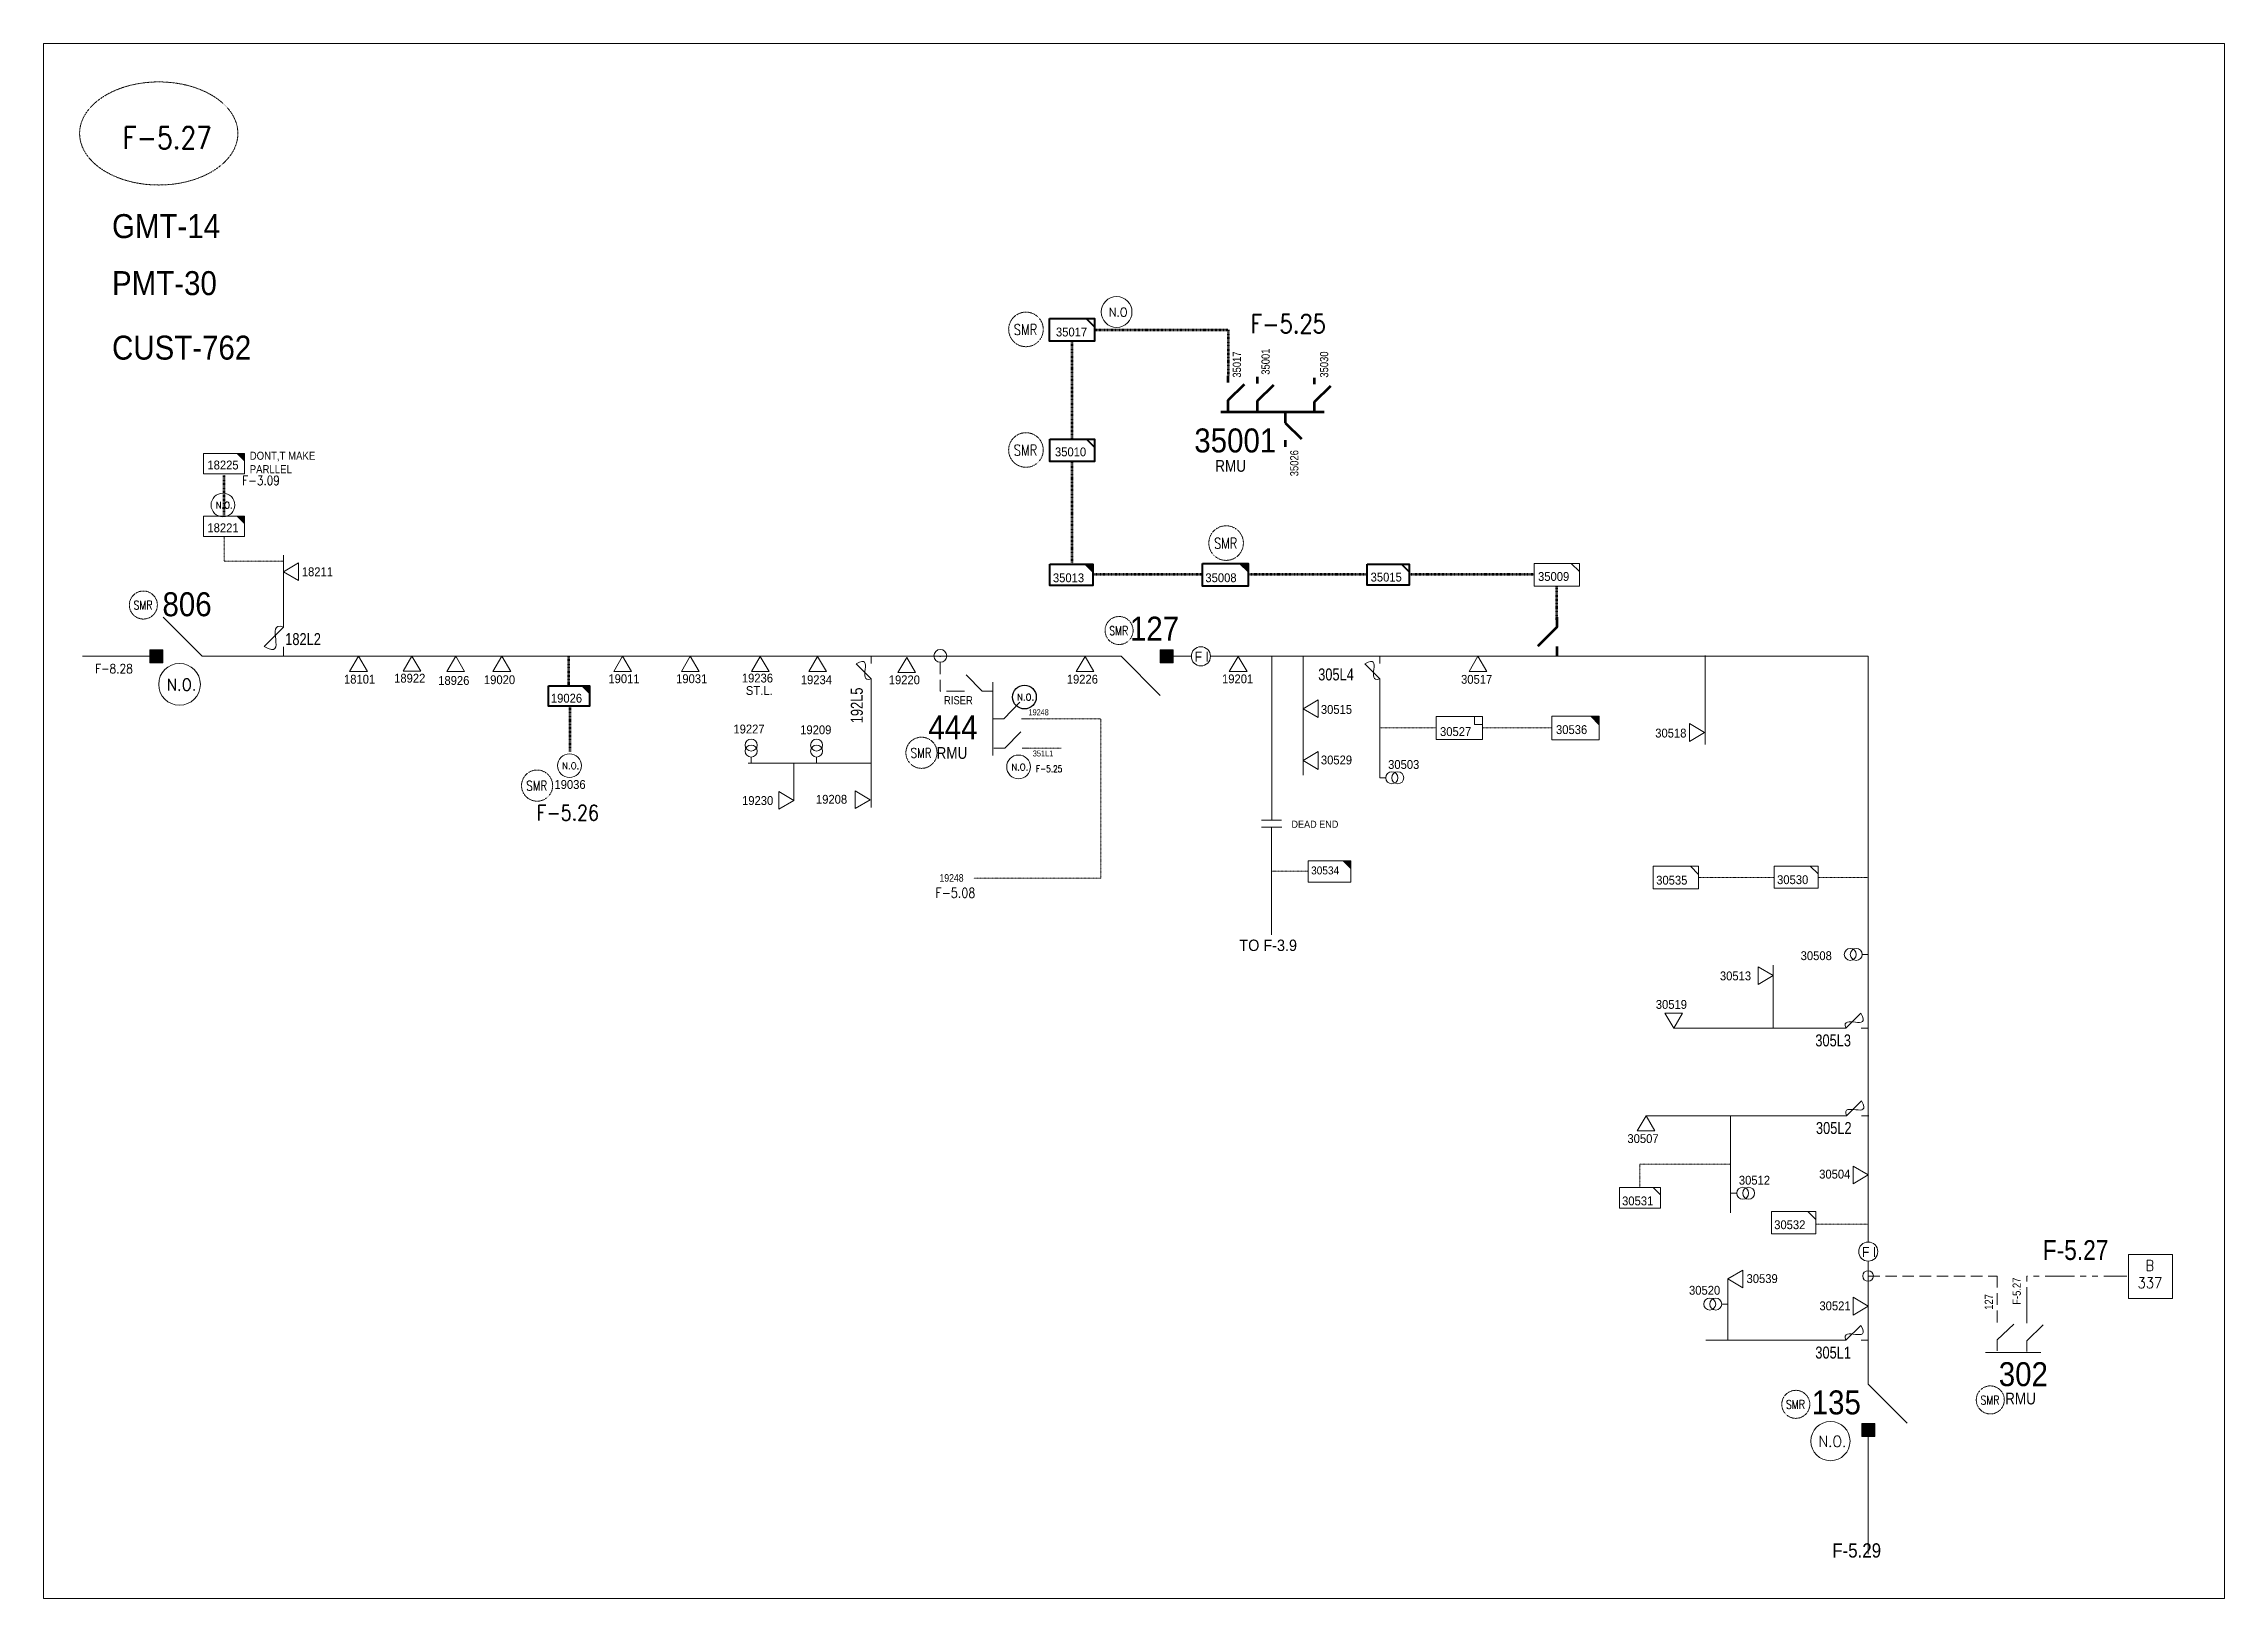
# Model space of a CAD drawing. Header units: metres. Extents: x 65984 to 144644, y -19036 to 23726.
# Drawn here: x 103083 to 103993, y -3917 to -3269 of the extents above; entities that cross this region are included whole.
import ezdxf
from ezdxf.enums import TextEntityAlignment as Align

# ---------------------------------------------------------------- set-up
doc = ezdxf.new("R2010")
doc.units = ezdxf.units.M
doc.header["$MEASUREMENT"] = 0
for name, pattern in [('( Phantom )', [2.5, 1.25, -0.25, 0.25, -0.25, 0.25, -0.25]), ('DGN Style 3', [0.013877, 0, -0.013877]), ('HIDDEN2', [2381.25, 1587.5, -793.75])]:
    doc.linetypes.add(name, pattern=pattern)
doc.layers.get('0').update_dxf_attribs({"color": 95, "lineweight": 40})
for name, color, linetype, lineweight in [('ABS', 7, 'Continuous', 40), ('ABS NUMBER', 112, 'Continuous', 30), ('d_eos', 111, 'Continuous', 40), ('d_eos no', 121, 'Continuous', 40), ('d_fco', 5, 'Continuous', 40), ('d_fco text', 95, 'Continuous', 40), ('d_oh branch', 94, 'Continuous', 40), ('d_switch', 95, 'Continuous', 40), ('d_tf', 1, 'Continuous', 40), ('d_tf no', 6, 'Continuous', 40), ('d_tf_200', 1, 'Continuous', 40), ('d_ug cable', 95, 'Continuous', 40), ('d_ug main line', 95, 'Continuous', 40), ('EARTH FAULT INDICATOR', 95, 'Continuous', 40), ('FDR  1  05', 172, 'Continuous', 40), ('fedr no', 95, 'Continuous', 40), ('GRID STATION  04', 7, 'Continuous', 40), ('GRID STATION 01', 7, 'Continuous', 40), ('Level 37', 7, 'Continuous', 0), ('O H MAIN FEEDER', 4, 'Continuous', 100), ('SW N O', 114, 'Continuous', 30)]:
    doc.layers.add(name, color=color, linetype=linetype, lineweight=lineweight)
doc.styles.add('NASKHF', font='naskhf.shx', dxfattribs={"height": 8})
doc.styles.add('Style-Andalus', font='andlso.ttf')
doc.styles.add('Style-Arial', font='arial.ttf')
doc.styles.add('Style-ENGINEERING', font='ENGINEERING.shx')
doc.styles.add('Style-msdefault', font='msdefault.shx')
doc.styles.add('Style-STANDARD', font='STANDARD.shx')

msp = doc.modelspace()

# ---------------------------------------------------------------- texts
at = {"layer": 'ABS NUMBER', "color": 7, "lineweight": 13, "style": 'Style-Arial', "width": 0.88}
for s, p in [('GMT-14', (103111.27, -3350.07)), ('PMT-30', (103111.27, -3373.85)), ('CUST-762', (103111.27, -3400.76))]:
    msp.add_text(s, height=10, dxfattribs=at).set_placement(p)
at = {"layer": 'ABS NUMBER', "color": 2, "lineweight": 13, "style": 'Style-Arial', "width": 0.88}
msp.add_text('806', height=10, dxfattribs=at).set_placement((103152.82, -3497.8), align=Align.TOP_RIGHT)
msp.add_text('127', height=10, dxfattribs=at).set_placement((103556.5, -3517.97), align=Align.RIGHT)
at = {"layer": 'ABS NUMBER', "color": 2, "lineweight": 13, "insert": (103840.97, -3840.86), "char_height": 10, "attachment_point": 9, "style": 'NASKHF'}
msp.add_mtext('\\fArial|b0|i0|c178178|p39;\\H1x;\\W0.88;135\\P', dxfattribs=at)
at = {"layer": 'd_eos no', "color": 7, "linetype": 'Continuous', "lineweight": 140, "style": 'Style-Arial', "width": 0.88}
msp.add_text('35001', height=10, dxfattribs=at).set_placement((103562.85, -3429.47), align=Align.TOP_LEFT)
at = {"layer": 'd_eos no', "color": 2, "linetype": 'Continuous', "lineweight": 13, "style": 'Style-Arial', "width": 0.88}
msp.add_text('444', height=10, dxfattribs=at).set_placement((103451.91, -3549.15), align=Align.TOP_LEFT)
msp.add_text('302', height=10, dxfattribs=at).set_placement((103898.52, -3828.94))
at = {"layer": 'd_fco text', "color": 13, "linetype": 'Continuous', "lineweight": 13, "style": 'Style-msdefault', "width": 0.8}
msp.add_text('182L2', height=5, dxfattribs=at).set_placement((103183.53, -3519.83))
at = {"layer": 'd_fco text', "color": 11, "linetype": 'Continuous', "lineweight": 13, "style": 'Style-msdefault', "width": 0.8}
for s, p in [('305L4', (103614.54, -3529.56)), ('305L3', (103821.98, -3682.21)), ('305L2', (103822.23, -3718.76)), ('305L1', (103821.98, -3812.43))]:
    msp.add_text(s, height=5, dxfattribs=at).set_placement(p, align=Align.TOP_LEFT)
msp.add_text('192L5', height=5, rotation=90, dxfattribs=at).set_placement((103419.53, -3552.42), align=Align.TOP_LEFT)
at = {"layer": 'd_switch', "color": 7, "linetype": 'Continuous', "lineweight": 30, "style": 'Style-ENGINEERING', "width": 0.857143}
for s, p in [('35017', (103582.32, -3408.28)), ('35001', (103594.29, -3407.07)), ('35030', (103618.73, -3408.28)), ('35026', (103606.28, -3449.42))]:
    msp.add_text(s, height=3.43, rotation=90.00037, dxfattribs=at).set_placement(p)
at = {"layer": 'd_switch', "color": 7, "linetype": 'Continuous', "lineweight": 13, "style": 'Style-ENGINEERING', "width": 0.857143}
msp.add_text('RISER', height=3.43, rotation=0.00037, dxfattribs=at).set_placement((103458.41, -3544.55))
at = {"layer": 'd_switch', "color": 7, "linetype": 'Continuous', "lineweight": 13, "ltscale": 0.829962, "style": 'Style-ENGINEERING', "width": 0.857143}
msp.add_text('19248', height=2.555, rotation=0.00037, dxfattribs=at).set_placement((103493.69, -3549.12))
at = {"layer": 'd_switch', "color": 7, "linetype": 'Continuous', "lineweight": 13, "ltscale": 0.813931, "style": 'Style-ENGINEERING', "width": 0.857143}
msp.add_text('351L1', height=2.473, rotation=0.00037, dxfattribs=at).set_placement((103495.44, -3566.27))
at = {"layer": 'd_switch', "color": 7, "linetype": 'Continuous', "lineweight": 13, "ltscale": 0.960019, "style": 'Style-ENGINEERING', "width": 0.857143}
msp.add_text('19248', height=3.156, rotation=0.00037, dxfattribs=at).set_placement((103456.52, -3618.52))
at = {"layer": 'd_switch', "color": 231, "linetype": 'Continuous', "lineweight": 13, "style": 'Style-msdefault', "width": 0.857143}
msp.add_text('F-5.27', height=8.269, dxfattribs=at).set_placement((103916.88, -3768.03), align=Align.TOP_LEFT)
at = {"layer": 'd_switch', "color": 13, "linetype": 'Continuous', "lineweight": 13, "style": 'Style-ENGINEERING', "width": 0.857143}
for s, p in [('F-5.27', (103904.28, -3783.64)), ('127', (103892.66, -3790.54))]:
    msp.add_text(s, height=3.43, rotation=90.00072, dxfattribs=at).set_placement(p, align=Align.TOP_RIGHT)
at = {"layer": 'd_tf no', "color": 2, "linetype": 'Continuous', "lineweight": 40, "style": 'Style-msdefault', "width": 0.945946}
for s, p in [('35017', (103505.12, -3387.39)), ('35010', (103504.71, -3437.39)), ('35008', (103567.47, -3489.89)), ('19036', (103295.86, -3576.13))]:
    msp.add_text(s, height=3.7, dxfattribs=at).set_placement(p, align=Align.TOP_LEFT)
at = {"layer": 'd_tf no', "color": 5, "linetype": 'Continuous', "lineweight": 13, "style": 'Style-msdefault', "width": 0.945946}
for s, height, p in [('18225', 3.7, (103151.06, -3442.87)), ('30534', 3.33, (103611.58, -3612.15))]:
    msp.add_text(s, height=height, dxfattribs=at).set_placement(p, align=Align.TOP_LEFT)
at = {"layer": 'd_tf no', "color": 13, "linetype": 'Continuous', "lineweight": 13, "style": 'Style-msdefault', "width": 0.945946}
for s, p in [('18221', (103151.06, -3469.05)), ('18211', (103190.45, -3487.4)), ('35009', (103706.28, -3489.36)), ('18101', (103208.05, -3532.2)), ('18922', (103228.97, -3531.79)), ('18926', (103247.36, -3532.73)), ('19020', (103266.44, -3532.42)), ('19011', (103318.36, -3532.01)), ('19031', (103346.62, -3532.01)), ('19236', (103374.06, -3531.73)), ('ST.L.', (103375.73, -3536.93)), ('19234', (103398.66, -3532.43)), ('19220', (103435.35, -3532.47)), ('19226', (103509.63, -3532.2)), ('19201', (103574.41, -3532.06)), ('30515', (103615.65, -3544.82)), ('19227', (103370.53, -3552.99)), ('19209', (103398.4, -3553.31)), ('30527', (103665.38, -3554.06)), ('30536', (103713.77, -3553.24)), ('30529', (103615.66, -3565.9)), ('30503', (103643.72, -3567.78)), ('19230', (103374.14, -3582.82)), ('19208', (103404.98, -3582.3)), ('30535', (103755.58, -3616.04)), ('30530', (103806.02, -3615.83)), ('30508', (103815.85, -3647.53)), ('30513', (103782.16, -3655.97)), ('30507', (103743.57, -3723.83)), ('30512', (103790.07, -3741.19)), ('30531', (103741.34, -3749.82)), ('30532', (103804.81, -3759.75))]:
    msp.add_text(s, height=3.7, dxfattribs=at).set_placement(p, align=Align.TOP_LEFT)
at = {"layer": 'd_tf no', "color": 13, "linetype": 'Continuous', "lineweight": 40, "style": 'Style-msdefault', "width": 0.945946}
for s, p in [('35013', (103503.85, -3489.91)), ('35015', (103636.41, -3489.62)), ('19026', (103294.38, -3540.13))]:
    msp.add_text(s, height=3.7, dxfattribs=at).set_placement(p, align=Align.TOP_LEFT)
at = {"layer": 'd_tf no', "color": 13, "linetype": 'Continuous', "lineweight": 13, "style": 'Style-msdefault', "width": 0.945946}
for s, p in [('30517', (103674.15, -3535.97)), ('30519', (103755.41, -3671.56))]:
    msp.add_text(s, height=3.7, dxfattribs=at).set_placement(p)
msp.add_text('30518', height=3.7, dxfattribs=at).set_placement((103768.19, -3558.38), align=Align.RIGHT)
at = {"layer": 'd_tf no', "color": 3, "linetype": 'Continuous', "lineweight": 13, "style": 'Style-msdefault', "width": 0.945946}
msp.add_text('DEAD END', height=2.997, dxfattribs=at).set_placement((103603.38, -3593.05), align=Align.TOP_LEFT)
at = {"layer": 'd_tf no', "color": 55, "linetype": 'Continuous', "lineweight": 13, "style": 'Style-msdefault', "width": 0.945946}
msp.add_text('TO F-3.9', height=4.754, dxfattribs=at).set_placement((103581.64, -3642.67), align=Align.TOP_LEFT)
at = {"layer": 'd_tf no', "color": 13, "linetype": 'Continuous', "lineweight": 13, "style": 'Style-msdefault', "width": 0.945946}
for s, p in [('30504', (103836.59, -3738.64)), ('30520', (103782.29, -3787.1)), ('30521', (103836.71, -3793.59))]:
    msp.add_text(s, height=3.7, dxfattribs=at).set_placement(p, align=Align.TOP_RIGHT)
at = {"layer": 'd_tf no', "color": 11, "linetype": 'Continuous', "lineweight": 13, "style": 'Style-msdefault', "width": 0.945946}
msp.add_text('30539', height=3.7, dxfattribs=at).set_placement((103793.27, -3782.23), align=Align.TOP_LEFT)
at = {"layer": 'fedr no', "color": 6, "linetype": 'Continuous', "lineweight": 13, "style": 'Style-STANDARD', "width": 0.909091}
msp.add_text('F-5.27', height=9.19, dxfattribs=at).set_placement((103134.29, -3308.21), align=Align.MIDDLE_CENTER)
at = {"layer": 'fedr no', "color": 55, "linetype": 'Continuous', "lineweight": 13, "style": 'Style-STANDARD', "width": 0.909091}
for s, height, p in [('F-5.25', 7.79, (103602, -3385.76)), ('F-5.25', 2.723, (103502.27, -3571.42)), ('F-5.26', 6.406, (103301.43, -3589.76)), ('F-5.08', 4.127, (103463.14, -3623.16))]:
    msp.add_text(s, height=height, dxfattribs=at).set_placement(p, align=Align.MIDDLE_CENTER)
at = {"layer": 'fedr no', "color": 2, "linetype": 'Continuous', "lineweight": 13, "style": 'Style-STANDARD', "width": 0.909091}
for s, p in [('F-3.09', (103173.46, -3451.16)), ('F-8.28', (103112.04, -3529.66))]:
    msp.add_text(s, height=3.869, dxfattribs=at).set_placement(p, align=Align.MIDDLE_CENTER)
at = {"layer": 'GRID STATION  04', "color": 121, "linetype": 'Continuous', "lineweight": 13, "style": 'Style-STANDARD'}
for s, height, p in [('337', 4.409, (103961.58, -3785.86)), ('B', 4.41, (103961.51, -3778.63))]:
    msp.add_text(s, height=height, dxfattribs=at).set_placement(p, align=Align.MIDDLE_CENTER)
at = {"layer": 'GRID STATION 01', "color": 2, "linetype": 'Continuous', "lineweight": 0, "style": 'Style-msdefault', "width": 0.888889}
msp.add_text('F-5.29', height=5.94, dxfattribs=at).set_placement((103829.02, -3894.49), align=Align.TOP_LEFT)
at = {"layer": 'GRID STATION 01', "color": 1, "linetype": 'Continuous', "lineweight": 13, "insert": (103168.72, -3439.16), "char_height": 3.3654, "attachment_point": 1, "style": 'NASKHF'}
msp.add_mtext('\\Fmsdefault;\\H1x;\\W0.888889;DONT,T MAKE\\PPARLLEL', dxfattribs=at)
at = {"layer": 'Level 37', "color": 2, "linetype": 'Continuous', "lineweight": 13, "style": 'Style-STANDARD', "width": 0.854701}
for p in [(103492.43, -3388.23), (103492.43, -3438.52), (103575.95, -3477.36)]:
    msp.add_text('SMR', height=4.494, dxfattribs=at).set_placement(p, align=Align.MIDDLE_CENTER)
at = {"layer": 'Level 37', "color": 7, "linetype": 'Continuous', "lineweight": 100, "style": 'Style-msdefault', "width": 0.86}
msp.add_text('RMU', height=4.9, rotation=0.00037, dxfattribs=at).set_placement((103584.41, -3442.63), align=Align.TOP_RIGHT)
at = {"layer": 'Level 37', "color": 2, "linetype": 'Continuous', "lineweight": 13, "ltscale": 0.81, "style": 'Style-STANDARD', "width": 0.854701}
for p in [(103124.2, -3503.18), (103531.32, -3513.8), (103813.69, -3836.58), (103894.85, -3834.74)]:
    msp.add_text('SMR', height=3.64, dxfattribs=at).set_placement(p, align=Align.MIDDLE_CENTER)
at = {"layer": 'Level 37', "color": 2, "linetype": 'Continuous', "lineweight": 13, "ltscale": 0.9, "style": 'Style-STANDARD', "width": 0.854701}
for p in [(103448.85, -3564.81), (103288.48, -3578.5)]:
    msp.add_text('SMR', height=4.044, dxfattribs=at).set_placement(p, align=Align.MIDDLE_CENTER)
at = {"layer": 'Level 37', "color": 2, "linetype": 'Continuous', "lineweight": 13, "style": 'Style-msdefault', "width": 0.86}
for p in [(103468.13, -3562.37), (103914.01, -3831.65)]:
    msp.add_text('RMU', height=4.9, rotation=0.00037, dxfattribs=at).set_placement(p, align=Align.TOP_RIGHT)

# ---------------------------------------------------------------- blocks, each defined once
blk = doc.blocks.new('TFU_84')
at = {"layer": 'd_tf_200', "color": 13, "linetype": 'Continuous', "lineweight": 13}
blk.add_line((0, 10), (0, 0), dxfattribs=at)
for centre in [(0, 30), (0, 20)]:
    blk.add_circle(centre, 10, dxfattribs=at)
blk = doc.blocks.new('ABS2_1_1')
at = {"color": 0, "linetype": 'ByBlock', "lineweight": -2, "ltscale": 500}
for q in [(-29900, 43500), (0, 0)]:
    blk.add_line((0, 13600), q, dxfattribs=at)
at = {"color": 0, "linetype": 'ByBlock', "lineweight": -2, "ltscale": 500, "flags": 128}
for points in [[(5000, 43600), (-5000, 43600), (-5000, 53600), (5000, 53600)], [(3791, 49653), (3791, 49653), (3791, 49653)]]:
    blk.add_lwpolyline(points, close=True, dxfattribs=at)
at = {"color": 0, "linetype": 'ByBlock', "lineweight": -2, "ltscale": 500}
for points in [[(5000, 43600), (-5000, 43600), (5000, 53600), (-5000, 53600)], [(3791, 49653), (3791, 49653), (3791, 49653)]]:
    blk.add_solid(points, dxfattribs=at)
blk = doc.blocks.new('*U1004')
at = {"layer": 'd_fco', "color": 13, "linetype": 'Continuous', "lineweight": 13}
blk.add_line((-4.6, 4.2), (-10.1, 4.2), dxfattribs=at)
at = {"layer": 'd_fco', "color": 13, "linetype": 'Continuous', "lineweight": 13, "flags": 128}
blk.add_lwpolyline([(13, 4.2), (7.1, 4.2), (-4.4, -7.3)], dxfattribs=at)
at = {"layer": 'd_fco', "color": 13, "linetype": 'Continuous', "lineweight": 13}
blk.add_open_spline([(-4.4, -7.3), (-13, 7.7), (11.6, -7.7), (7.1, 4.2)], degree=3, dxfattribs=at)
blk = doc.blocks.new('*U1005')
at = {"layer": 'SW N O', "color": 3, "lineweight": 13, "ltscale": 0.426762}
blk.add_circle((0, 0), 16.8, dxfattribs=at)
at = {"layer": 'SW N O', "color": 3, "lineweight": 13, "style": 'Style-STANDARD'}
blk.add_text('N.O.', height=9.6, dxfattribs=at).set_placement((1.7, -0.2), align=Align.MIDDLE_CENTER)
blk = doc.blocks.new('TF_8')
at = {"color": 0, "linetype": 'ByBlock', "lineweight": -2}
blk.add_line((6.3, 4.95), (9.9, 1.35), dxfattribs=at)
blk.add_3dface([(-10.1, 4.95), (9.9, 4.95), (9.9, -5.05), (-10.1, -5.05)], dxfattribs=at)
blk = doc.blocks.new('*U1006')
at = {"layer": 'EARTH FAULT INDICATOR', "color": 2, "linetype": 'Continuous', "lineweight": 13}
blk.add_circle((0.02, 0.13), 4, dxfattribs=at)
at = {"layer": 'EARTH FAULT INDICATOR', "color": 2, "lineweight": 13, "style": 'Style-Andalus', "width": 0.9}
blk.add_text('F I', height=4.234, dxfattribs=at).set_placement((-2.61, 2.11), align=Align.TOP_LEFT)
blk = doc.blocks.new('TF3')
at = {"color": 0, "linetype": 'ByBlock', "lineweight": -2}
for p, q in [((11.3, 9), (18.3, 9)), ((18.3, 9), (18.3, 2))]:
    blk.add_line(p, q, dxfattribs=at)
at = {"color": 0, "linetype": 'ByBlock', "lineweight": -2, "flags": 128}
blk.add_lwpolyline([(18.3, 2), (11.3, 2), (11.3, 9)], dxfattribs=at)
at = {"color": 0, "linetype": 'ByBlock', "lineweight": -2}
blk.add_3dface([(-21.7, 9), (18.3, 9), (18.3, -11), (-21.7, -11)], dxfattribs=at)
blk = doc.blocks.new('*U1007')
at = {"layer": 'd_fco', "linetype": 'Continuous', "lineweight": 13}
blk.add_line((4.02, -4.23), (4.02, -8.1), dxfattribs=at)
at = {"layer": 'd_fco', "linetype": 'Continuous', "lineweight": 13, "flags": 128}
blk.add_lwpolyline([(4.01, 8.11), (4.01, 3.95), (-4.01, -4.09)], dxfattribs=at)
blk = doc.blocks.new('exist.us-1000kva')
at = {"color": 0, "linetype": 'ByBlock', "lineweight": -2, "flags": 128}
blk.add_lwpolyline([(40, 12.9), (32.8, 20), (40, 20)], close=True, dxfattribs=at)
at = {"color": 0, "linetype": 'ByBlock', "lineweight": -2, "extrusion": (0, 0, -1)}
blk.add_solid([(-40, 12.9), (-32.8, 20), (-40, 20)], dxfattribs=at)
at = {"color": 0, "linetype": 'ByBlock', "lineweight": -2, "xscale": 2, "yscale": 2}
blk.add_blockref('TF_8', (20.2, 10.1), dxfattribs=at)
blk = doc.blocks.new('*U1008')
at = {"layer": 'SW N O', "color": 3, "lineweight": 13, "ltscale": 0.426762}
blk.add_circle((0, 0), 16.8, dxfattribs=at)
at = {"layer": 'SW N O', "color": 3, "lineweight": 13, "style": 'Style-STANDARD'}
blk.add_text('N.O.', height=9.6, dxfattribs=at).set_placement((1.7, -0.2), align=Align.MIDDLE_CENTER)
blk = doc.blocks.new('*U1009')
at = {"layer": 'SW N O', "color": 3, "lineweight": 13, "ltscale": 0.426762}
blk.add_circle((0, 0), 16.8, dxfattribs=at)
at = {"layer": 'SW N O', "color": 3, "lineweight": 13, "style": 'Style-STANDARD'}
blk.add_text('N.O.', height=9.6, dxfattribs=at).set_placement((1.7, -0.2), align=Align.MIDDLE_CENTER)
blk = doc.blocks.new('*U1349')
at = {"layer": 'd_fco', "color": 13, "linetype": 'Continuous', "lineweight": 100}
blk.add_line((4.02, -4.23), (4.02, -8.1), dxfattribs=at)
at = {"layer": 'd_fco', "color": 13, "linetype": 'Continuous', "lineweight": 100, "flags": 128}
blk.add_lwpolyline([(4.01, 8.11), (4.01, 3.95), (-4.01, -4.09)], dxfattribs=at)
blk = doc.blocks.new('*U965')
at = {"layer": 'SW N O', "color": 3, "ltscale": 0.426762}
blk.add_circle((0, 0), 16.8, dxfattribs=at)
at = {"layer": 'SW N O', "color": 3, "style": 'Style-STANDARD'}
blk.add_text('N.O.', height=9.6, dxfattribs=at).set_placement((1.7, -0.2), align=Align.MIDDLE_CENTER)
blk = doc.blocks.new('TRA1_712')
at = {"layer": 'd_tf', "color": 13, "linetype": 'Continuous', "lineweight": 13, "ltscale": 0.00019715, "extrusion": (0, 0, -1), "flags": 128}
blk.add_lwpolyline([(-10, -17), (0, 0), (10, -17)], close=True, dxfattribs=at)
blk = doc.blocks.new('TRA1_711')
at = {"layer": 'd_tf', "color": 13, "linetype": 'Continuous', "lineweight": 13, "ltscale": 0.00019715, "xscale": 1.000046566207833, "yscale": 1.000046566207833, "zscale": 1.000046566207833, "rotation": 180}
blk.add_blockref('TRA1_712', (0, 0), dxfattribs=at)
blk = doc.blocks.new('TRA1_714')
at = {"layer": 'd_tf', "color": 11, "linetype": 'Continuous', "lineweight": 13, "ltscale": 0.00019715, "flags": 128}
blk.add_lwpolyline([(10, -17), (0, 0), (-10, -17)], close=True, dxfattribs=at)
blk = doc.blocks.new('TRA1_713')
at = {"layer": 'd_tf', "color": 11, "linetype": 'Continuous', "lineweight": 13, "ltscale": 0.00019715, "xscale": 1.000046566207833, "yscale": 1.000046566207833, "zscale": 1.000046566207833, "rotation": 180}
blk.add_blockref('TRA1_714', (0, 0), dxfattribs=at)
blk = doc.blocks.new('*U2429')
at = {"layer": 'FDR  1  05', "color": 13, "linetype": 'Continuous', "lineweight": 13, "flags": 128}
blk.add_lwpolyline([(20, 10), (20, 2.8), (12.8, 10)], close=True, dxfattribs=at)
at = {"layer": 'FDR  1  05', "color": 13, "linetype": 'Continuous', "lineweight": 13, "xscale": 2, "yscale": 2, "zscale": 0.9196281145423708, "rotation": 359.9999999999999}
blk.add_blockref('TF_8', (0.2, 0.1), dxfattribs=at)
blk = doc.blocks.new('TRA1_716')
at = {"layer": 'd_tf', "color": 13, "linetype": 'Continuous', "lineweight": 13, "ltscale": 0.00019707, "flags": 128}
blk.add_lwpolyline([(10, -17), (0, 0), (-10, -17)], close=True, dxfattribs=at)
blk = doc.blocks.new('TRA1_715')
at = {"layer": 'd_tf', "color": 13, "linetype": 'Continuous', "lineweight": 13, "ltscale": 0.00019707, "xscale": 1.000046566207834, "yscale": 1.000046566207834, "zscale": 1.000046566207834, "rotation": 180}
blk.add_blockref('TRA1_716', (0, 0), dxfattribs=at)
blk = doc.blocks.new('TRA1_718')
at = {"layer": 'd_tf', "color": 13, "linetype": 'Continuous', "lineweight": 13, "ltscale": 0.000215867, "extrusion": (0, 0, -1), "flags": 128}
blk.add_lwpolyline([(-10, -17), (0, 0), (10, -17)], close=True, dxfattribs=at)
blk = doc.blocks.new('TRA1_717')
at = {"layer": 'd_tf', "color": 13, "linetype": 'Continuous', "lineweight": 13, "ltscale": 0.000215867, "xscale": 1.000046566207833, "yscale": 1.000046566207833, "zscale": 1.000046566207833, "rotation": 180}
blk.add_blockref('TRA1_718', (0, 0), dxfattribs=at)
blk = doc.blocks.new('TRA1_720')
at = {"layer": 'd_tf', "color": 13, "linetype": 'Continuous', "lineweight": 13, "ltscale": 0.000236361, "flags": 128}
blk.add_lwpolyline([(10, -17), (0, 0), (-10, -17)], close=True, dxfattribs=at)
blk = doc.blocks.new('TRA1_719')
at = {"layer": 'd_tf', "color": 13, "linetype": 'Continuous', "lineweight": 13, "ltscale": 0.000236361, "xscale": 1.000046566207833, "yscale": 1.000046566207833, "zscale": 1.000046566207833, "rotation": 180}
blk.add_blockref('TRA1_720', (0, 0), dxfattribs=at)
blk = doc.blocks.new('*U1430')
at = {"layer": 'SW N O', "color": 3, "lineweight": 13}
blk.add_circle((0, 0), 16.8, dxfattribs=at)
at = {"layer": 'SW N O', "color": 3, "lineweight": 13, "style": 'Style-STANDARD'}
blk.add_text('N.O', height=9.6, dxfattribs=at).set_placement((1.7, -0.2), align=Align.MIDDLE_CENTER)

# ---------------------------------------------------------------- linework, layer by layer
at = {"layer": 'd_eos', "color": 7, "linetype": 'Continuous', "lineweight": 211, "ltscale": 0.625574}
for p, q in [((103576.92, -3410.33), (103576.92, -3407.57)), ((103576.92, -3417.63), (103583.78, -3410.97)), ((103589.22, -3410.7), (103589.22, -3407.93)), ((103589.22, -3417.99), (103596.08, -3411.33)), ((103613.02, -3411.06), (103613.02, -3408.29)), ((103613.02, -3418.35), (103619.88, -3411.69)), ((103576.92, -3422.19), (103576.92, -3417.63)), ((103589.21, -3422.55), (103589.22, -3417.99)), ((103613.02, -3422.91), (103613.02, -3418.35)), ((103573.92, -3422.55), (103617.07, -3422.55)), ((103600.72, -3422.55), (103600.72, -3427.1)), ((103600.72, -3427.1), (103607.58, -3433.76)), ((103600.72, -3434.4), (103600.72, -3437.17))]:
    msp.add_line(p, q, dxfattribs=at)
at = {"layer": 'd_eos', "color": 2, "linetype": 'Continuous', "lineweight": 13, "ltscale": 0.625574}
for p, q in [((103466.99, -3539.06), (103464.22, -3539.06)), ((103474.29, -3539.06), (103467.63, -3532.19)), ((103478.84, -3539.06), (103474.29, -3539.06)), ((103478.84, -3565.86), (103478.84, -3535.26)), ((103483.4, -3550.56), (103490.06, -3543.7)), ((103478.84, -3550.56), (103483.4, -3550.56)), ((103483.76, -3562.86), (103490.42, -3556)), ((103490.69, -3550.56), (103493.46, -3550.56)), ((103479.2, -3562.86), (103483.76, -3562.86)), ((103491.06, -3562.86), (103493.82, -3562.86)), ((103897.89, -3802.38), (103897.89, -3799.62)), ((103897.89, -3809.68), (103904.76, -3803.02)), ((103910.22, -3802.69), (103910.22, -3799.92)), ((103910.22, -3809.98), (103917.08, -3803.32)), ((103897.89, -3814.24), (103897.89, -3809.68)), ((103910.23, -3814.54), (103910.23, -3809.98)), ((103916.01, -3814.9), (103893, -3814.9))]:
    msp.add_line(p, q, dxfattribs=at)
at = {"layer": 'd_oh branch', "color": 13, "linetype": 'Continuous', "lineweight": 13}
for p, q in [((103182.77, -3509.83), (103182.77, -3482.29)), ((103595.14, -3592.91), (103595.14, -3524.51)), ((103608.26, -3524.64), (103608.26, -3574.1)), ((103640.26, -3524.51), (103640.26, -3525.03)), ((103776.05, -3524.18), (103776.05, -3561.25)), ((103428.04, -3537.04), (103428.04, -3587.59)), ((103640.26, -3537.06), (103640.26, -3575.18)), ((103376.73, -3569.07), (103428.04, -3569.07)), ((103395.76, -3584.6), (103395.76, -3569.07)), ((103599.29, -3592.91), (103590.84, -3592.91)), ((103804.4, -3679.6), (103804.4, -3653.39)), ((103831.53, -3679.6), (103762.9, -3679.6)), ((103844.06, -3679.6), (103842.21, -3679.6)), ((103833.67, -3716.15), (103751.37, -3716.15)), ((103786.64, -3756.63), (103786.64, -3716.15)), ((103785.45, -3784.21), (103785.45, -3809.82)), ((103831.64, -3809.82), (103776.33, -3809.82))]:
    msp.add_line(p, q, dxfattribs=at)
at = {"layer": 'd_oh branch', "color": 5, "linetype": 'Continuous', "lineweight": 13, "flags": 128}
for points in [[(103599.38, -3595.84), (103590.89, -3595.84)], [(103595.04, -3640.65), (103595.04, -3595.72)]]:
    msp.add_lwpolyline(points, dxfattribs=at)
at = {"layer": 'd_ug cable', "color": 13, "linetype": 'DGN Style 3', "lineweight": 100}
for p, q in [((103301.92, -3536.8), (103301.92, -3524.42)), ((103302.24, -3545.33), (103302.24, -3564.31))]:
    msp.add_line(p, q, dxfattribs=at)
at = {"layer": 'd_ug cable', "color": 13, "linetype": 'DGN Style 3', "lineweight": 13}
for p, q in [((103663.78, -3554.41), (103640.26, -3554.41)), ((103683.16, -3554.41), (103712.07, -3554.41)), ((103804.8, -3616.83), (103773.23, -3616.83)), ((103844.06, -3616.83), (103823.27, -3616.83))]:
    msp.add_line(p, q, dxfattribs=at)
at = {"layer": 'd_ug cable', "color": 231, "linetype": 'DGN Style 3', "lineweight": 13}
msp.add_line((103493.82, -3562.86), (103507.31, -3562.86), dxfattribs=at)
at = {"layer": 'd_ug cable', "color": 5, "linetype": 'DGN Style 3', "lineweight": 13}
msp.add_line((103610.46, -3614.19), (103595, -3614.19), dxfattribs=at)
at = {"layer": 'd_ug cable', "color": 13, "linetype": 'DGN Style 3', "lineweight": 100, "flags": 128}
for points in [[(103511.85, -3434.01), (103511.85, -3393.03)], [(103521.15, -3388.36), (103576.92, -3388.36), (103576.92, -3407.57)], [(103511.85, -3486.09), (103511.85, -3443.23)], [(103566.32, -3490.43), (103520.54, -3490.43)], [(103634.93, -3490.43), (103585.37, -3490.43)], [(103714.16, -3509.3), (103714.16, -3495.23)]]:
    msp.add_lwpolyline(points, dxfattribs=at)
at = {"layer": 'd_ug cable', "color": 5, "linetype": 'DGN Style 3', "lineweight": 100, "flags": 128}
msp.add_lwpolyline([(103158.1, -3465.59), (103158.1, -3448.92)], dxfattribs=at)
at = {"layer": 'd_ug cable', "color": 13, "linetype": 'DGN Style 3', "lineweight": 13, "flags": 128}
for points in [[(103158.02, -3474.6), (103158.02, -3484.78), (103182.82, -3484.78)], [(103714.16, -3509.3), (103714.16, -3495.23)], [(103493.46, -3550.56), (103523.89, -3550.56), (103523.89, -3617.1), (103470.85, -3617.1)], [(103786.64, -3736.39), (103748.8, -3736.39), (103748.8, -3746.11)], [(103844.18, -3761.3), (103822.24, -3761.3)]]:
    msp.add_lwpolyline(points, dxfattribs=at)
at = {"layer": 'd_ug cable', "color": 11, "linetype": 'DGN Style 3', "lineweight": 100, "flags": 128}
msp.add_lwpolyline([(103704.7, -3490.43), (103652.56, -3490.43)], dxfattribs=at)
at = {"layer": 'd_ug cable', "color": 13, "linetype": 'HIDDEN2', "lineweight": 13, "ltscale": 0.003}
for points in [[(103464.22, -3539.06), (103456.83, -3539.06), (103456.83, -3524.51)], [(103844.06, -3783.04), (103897.89, -3783.04), (103897.89, -3801)]]:
    msp.add_lwpolyline(points, dxfattribs=at)
at = {"layer": 'd_ug cable', "color": 1, "linetype": 'DGN Style 3', "lineweight": 13}
for centre, radius in [((103492.6, -3388.15), 7.22), ((103492.6, -3438.45), 7.22), ((103576.12, -3477.28), 7.22), ((103124.33, -3503.12), 5.85), ((103531.45, -3513.74), 5.85), ((103449, -3564.74), 6.5), ((103288.62, -3578.44), 6.5), ((103813.82, -3836.52), 5.85), ((103894.99, -3834.68), 5.85)]:
    msp.add_circle(centre, radius, dxfattribs=at)
at = {"layer": 'd_ug main line', "color": 13, "linetype": '( Phantom )', "lineweight": 13, "ltscale": 9.8, "flags": 128}
msp.add_lwpolyline([(103910.22, -3799.92), (103910.22, -3783.04), (103951.98, -3783.04)], dxfattribs=at)
at = {"layer": 'fedr no', "color": 82, "linetype": 'DGN Style 3', "lineweight": 13, "true_color": 0x1dc70e}
msp.add_ellipse((103130.75, -3306.42), major_axis=(33.02, 0), ratio=0.651175, dxfattribs=at)
at = {"layer": 'GRID STATION  04', "color": 121, "linetype": 'Continuous', "lineweight": 13, "ltscale": 0.588932, "flags": 128}
msp.add_lwpolyline([(103970.99, -3792.42), (103952.62, -3792.42), (103952.62, -3774.05), (103970.99, -3774.05)], close=True, dxfattribs=at)
at = {"layer": 'O H MAIN FEEDER', "color": 17, "lineweight": 13, "ltscale": 30}
msp.add_line((103130.5, -3524.51), (103098.87, -3524.51), dxfattribs=at)
at = {"layer": 'O H MAIN FEEDER', "color": 13, "lineweight": 13, "ltscale": 0.000258801}
for p, q in [((103526.18, -3524.51), (103156.23, -3524.51)), ((103561.61, -3524.51), (103554.06, -3524.51)), ((103844.06, -3524.51), (103569.61, -3524.51))]:
    msp.add_line(p, q, dxfattribs=at)
at = {"layer": 'O H MAIN FEEDER', "color": 13, "lineweight": 13, "ltscale": 0.488306}
for p, q in [((103844.06, -3768.81), (103844.06, -3524.51)), ((103844.06, -3823.45), (103844.06, -3776.81))]:
    msp.add_line(p, q, dxfattribs=at)
at = {"layer": 'O H MAIN FEEDER', "color": 174, "lineweight": 13, "ltscale": 0.488306}
msp.add_line((103844.06, -3899.04), (103844.06, -3848.73), dxfattribs=at)
at = {"layer": 'O H MAIN FEEDER', "color": 140, "linetype": 'Continuous', "lineweight": 13, "flags": 128}
msp.add_lwpolyline([(103082.71, -3268.95), (103992.66, -3268.95), (103992.66, -3917.45), (103082.71, -3917.45)], close=True, dxfattribs=at)
at = {"layer": 'O H MAIN FEEDER', "color": 13, "lineweight": 13, "ltscale": 0.488306}
for centre, radius in [((103456.87, -3524.32), 2.66), ((103843.98, -3782.98), 2.21)]:
    msp.add_circle(centre, radius, dxfattribs=at)

# ---------------------------------------------------------------- block references
at = {"layer": 'ABS', "color": 2, "linetype": 'Continuous', "lineweight": 13, "ltscale": 0.812883, "xscale": 0.0005446322480400586, "zscale": 0.000360672857092237}
for p, yscale, rotation in [((103156.23, -3524.51), -0.000544632248040059, 270.0000071993246), ((103524.9, -3524.51), -0.000544632248040059, 90.0000071991901), ((103844.06, -3820.75), 0.0005446322480400586, 179.9999928008099)]:
    msp.add_blockref('ABS2_1_1', p, dxfattribs=dict(at, yscale=yscale, rotation=rotation))
at = {"layer": 'd_fco', "color": 13, "linetype": 'Continuous', "lineweight": 13, "extrusion": (0, 0, -1), "xscale": 0.7, "yscale": 0.7, "zscale": 0.7, "rotation": 90.00000000060014}
msp.add_blockref('*U1004', (-103179.83, -3517.32), dxfattribs=at)
at = {"layer": 'd_fco', "linetype": 'Continuous', "lineweight": 13}
msp.add_blockref('*U1007', (103710.14, -3516.25), dxfattribs=at)
at = {"layer": 'd_fco', "color": 13, "linetype": 'Continuous', "lineweight": 100}
msp.add_blockref('*U1349', (103710.14, -3516.25), dxfattribs=at)
at = {"layer": 'd_fco', "color": 13, "linetype": 'Continuous', "lineweight": 13, "xscale": 0.5414525797074481, "yscale": 0.5414525797074481, "zscale": 0.5414525797074481}
for p, rotation in [((103425.75, -3529.99), 269.9644578622517), ((103637.98, -3529.99), 269.9644578622517), ((103838.58, -3677.32), 179.9644578622516), ((103838.82, -3713.87), 179.9644578622516), ((103838.58, -3807.53), 179.9644578622516)]:
    msp.add_blockref('*U1004', p, dxfattribs=dict(at, rotation=rotation))
at = {"layer": 'd_tf', "color": 13, "linetype": 'Continuous', "lineweight": 13, "ltscale": 0.000236361, "xscale": 0.37, "yscale": 0.37, "zscale": 0.37}
for p, rotation in [((103182.78, -3489.23), 269.9999999999999), ((103236.41, -3524.46), 180), ((103254.68, -3524.51), 180)]:
    msp.add_blockref('TRA1_719', p, dxfattribs=dict(at, rotation=rotation))
at = {"layer": 'd_tf', "color": 13, "linetype": 'Continuous', "lineweight": 13, "ltscale": 0.000236361, "extrusion": (0, 0, -1), "xscale": 0.37, "yscale": 0.37, "zscale": 0.37, "rotation": 180}
msp.add_blockref('TRA1_719', (-103214.1, -3524.51), dxfattribs=at)
at = {"layer": 'd_tf', "color": 13, "linetype": 'Continuous', "lineweight": 13, "ltscale": 0.000215867, "extrusion": (0, 0, -1), "xscale": 0.37, "yscale": 0.37, "zscale": 0.37, "rotation": 179.9999999999999}
for p in [(-103273.92, -3524.51), (-103324.29, -3524.51), (-103352.55, -3524.51)]:
    msp.add_blockref('TRA1_717', p, dxfattribs=at)
at = {"layer": 'd_tf', "color": 13, "linetype": 'Continuous', "lineweight": 13, "ltscale": 0.00019715, "extrusion": (0, 0, -1), "xscale": 0.37, "yscale": 0.37, "zscale": 0.37}
for p, rotation in [((-103381.76, -3524.55), 180), ((-103405.68, -3524.55), 180), ((-103442.85, -3524.97), 180), ((-103775.72, -3556.3), 269.9999999998566), ((-103804.35, -3657.69), 269.9999999999999), ((-103844.02, -3740.85), 269.9999999999999), ((-103844.01, -3795.56), 269.9999999999999)]:
    msp.add_blockref('TRA1_711', p, dxfattribs=dict(at, rotation=rotation))
at = {"layer": 'd_tf', "color": 13, "linetype": 'Continuous', "lineweight": 13, "ltscale": 0.00019715, "xscale": 0.37, "yscale": 0.37, "zscale": 0.37}
for p, rotation in [((103517.26, -3524.52), 180), ((103581.16, -3524.53), 180), ((103681.17, -3524.5), 180.0000000000001), ((103608.23, -3546.36), 269.9999999999999), ((103608.25, -3567.98), 269.9999999999999), ((103762.9, -3679.59), 359.9999999999999), ((103751.37, -3716.16), 179.9999999999999)]:
    msp.add_blockref('TRA1_711', p, dxfattribs=dict(at, rotation=rotation))
at = {"layer": 'd_tf', "color": 13, "linetype": 'Continuous', "lineweight": 13, "ltscale": 0.00019707, "xscale": 0.37, "yscale": 0.37, "zscale": 0.37, "rotation": 89.99999999999997}
for p in [(103395.77, -3584.6), (103427.62, -3584.35)]:
    msp.add_blockref('TRA1_715', p, dxfattribs=at)
at = {"layer": 'd_tf', "color": 11, "linetype": 'Continuous', "lineweight": 13, "ltscale": 0.00019715, "xscale": 0.37, "yscale": 0.37, "zscale": 0.37, "rotation": 269.9999999999999}
msp.add_blockref('TRA1_713', (103785.46, -3784.21), dxfattribs=at)
at = {"layer": 'd_tf_200', "color": 13, "linetype": 'Continuous', "lineweight": 13, "xscale": 0.25, "yscale": 0.25, "zscale": 0.25}
for p, rotation in [((103377.94, -3569.02), 359.9999999999999), ((103405.24, -3569.02), 359.9999999999999), ((103640.26, -3575.18), 269.9999999999998), ((103785.4, -3794.7), 89.9999999999999)]:
    msp.add_blockref('TFU_84', p, dxfattribs=dict(at, rotation=rotation))
at = {"layer": 'd_tf_200', "color": 13, "linetype": 'Continuous', "lineweight": 13, "extrusion": (0, 0, -1), "xscale": 0.25, "yscale": 0.25, "zscale": 0.25}
for p, rotation in [((-103844.06, -3648.84), 269.9999999999998), ((-103786.66, -3748.46), 89.9999999999999)]:
    msp.add_blockref('TFU_84', p, dxfattribs=dict(at, rotation=rotation))
at = {"layer": 'EARTH FAULT INDICATOR', "color": 2, "linetype": 'Continuous', "lineweight": 13}
for p in [(103565.59, -3524.64), (103844.04, -3772.94)]:
    msp.add_blockref('*U1006', p, dxfattribs=at)
at = {"layer": 'FDR  1  05', "color": 2, "linetype": 'Continuous', "lineweight": 40, "zscale": 0.4267622666565712, "rotation": 359.9999999999999}
for name, p, xscale, yscale in [('TF_8', (103511.87, -3388.29), 0.9379141208764231, 0.9379141208764231), ('TF_8', (103511.99, -3438.56), 0.9351177447833947, 0.9351177447833947), ('exist.us-1000kva', (103566.32, -3495.21), 0.4740309334009019, 0.4740309334009019)]:
    msp.add_blockref(name, p, dxfattribs=dict(at, xscale=xscale, yscale=yscale))
at = {"layer": 'FDR  1  05', "color": 5, "linetype": 'Continuous', "lineweight": 13, "rotation": 359.9999999999999}
for p, xscale, yscale, zscale in [((103149.49, -3448.43), 0.4267622666565712, 0.4267622666565712, 0.4267622666565712), ((103610.34, -3618.73), 0.4443300523143904, 0.4443300523143904, 0.3840860399909141)]:
    msp.add_blockref('exist.us-1000kva', p, dxfattribs=dict(at, xscale=xscale, yscale=yscale, zscale=zscale))
at = {"layer": 'FDR  1  05', "color": 13, "linetype": 'Continuous', "lineweight": 13, "rotation": 359.9999999999999}
for name, p, xscale, yscale, zscale in [('exist.us-1000kva', (103149.49, -3474.6), 0.4267622666565712, 0.4267622666565712, 0.4267622666565712), ('TF_8', (103714.16, -3490.43), 0.9466329219772023, 0.9466329219772023, 0.4267622666565712), ('TF3', (103674.29, -3553.92), 0.4844893845717407, 0.4844893845717407, 0.1300771388769227), ('exist.us-1000kva', (103712.07, -3559.34), 0.4937000581271004, 0.4937000581271004, 0.4267622666565712), ('TF_8', (103763.86, -3616.78), 0.9472066521444371, 0.9472066521444371, 0.4267622666565712), ('TF_8', (103814.05, -3616.53), 0.9153118529563935, 0.9153118529563935, 0.4267622666565712), ('TF_8', (103748.88, -3750.34), 0.8535245333131425, 0.8535245333131425, 0.4267622666565712)]:
    msp.add_blockref(name, p, dxfattribs=dict(at, xscale=xscale, yscale=yscale, zscale=zscale))
at = {"layer": 'FDR  1  05', "color": 13, "linetype": 'Continuous', "lineweight": 40, "zscale": 0.4267622666565712, "rotation": 359.9999999999999}
for name, p, xscale, yscale in [('exist.us-1000kva', (103502.59, -3495.04), 0.4473497461054407, 0.4473497461054407), ('TF_8', (103643.79, -3490.43), 0.8770306770779912, 0.8770306770779912), ('exist.us-1000kva', (103293.38, -3545.33), 0.4267622666565712, 0.4267622666565712)]:
    msp.add_blockref(name, p, dxfattribs=dict(at, xscale=xscale, yscale=yscale))
at = {"layer": 'FDR  1  05', "color": 13, "linetype": 'Continuous', "lineweight": 13, "xscale": 0.4640596126934837, "yscale": 0.4640596126934837, "zscale": 0.4640596126934837}
msp.add_blockref('*U2429', (103812.96, -3760.72), dxfattribs=at)
at = {"layer": 'SW N O', "color": 3, "lineweight": 13}
for name, p, xscale, yscale, zscale in [('*U1430', (103530.42, -3380.89), 0.3827334542630244, 0.3827334542630244, 0.3827334542630244), ('*U1008', (103157.55, -3461.4), 0.2950694635422144, 0.2950694635422144, 0.2950694635422144), ('*U1009', (103139.42, -3536.22), 0.5179533914437223, 0.5179533914437223, 0.5179533914437223), ('*U1008', (103302.14, -3570.12), 0.2950694635422144, 0.2950694635422144, 0.2950694635422144), ('*U1008', (103489.53, -3570.65), 0.2950694635422144, 0.2950694635422144, 0.2950694635422144), ('*U1005', (103828.29, -3851.87), 0.4854971403934116, 0.4854971403934116, 0.4854971403934116)]:
    msp.add_blockref(name, p, dxfattribs=dict(at, xscale=xscale, yscale=yscale, zscale=zscale))
at = {"layer": 'SW N O', "color": 3, "xscale": 0.2950694635422144, "yscale": 0.2950694635422144, "zscale": 0.2950694635422144}
msp.add_blockref('*U965', (103491.96, -3541.49), dxfattribs=at)

msp.set_redraw_order([(e.dxf.handle, doc.entitydb.next_handle()) for e in msp.query("TEXT MTEXT ATTDEF DIMENSION ARC_DIMENSION")])  # texts and dimensions are drawn at this point

doc.saveas('drawing.dxf')
